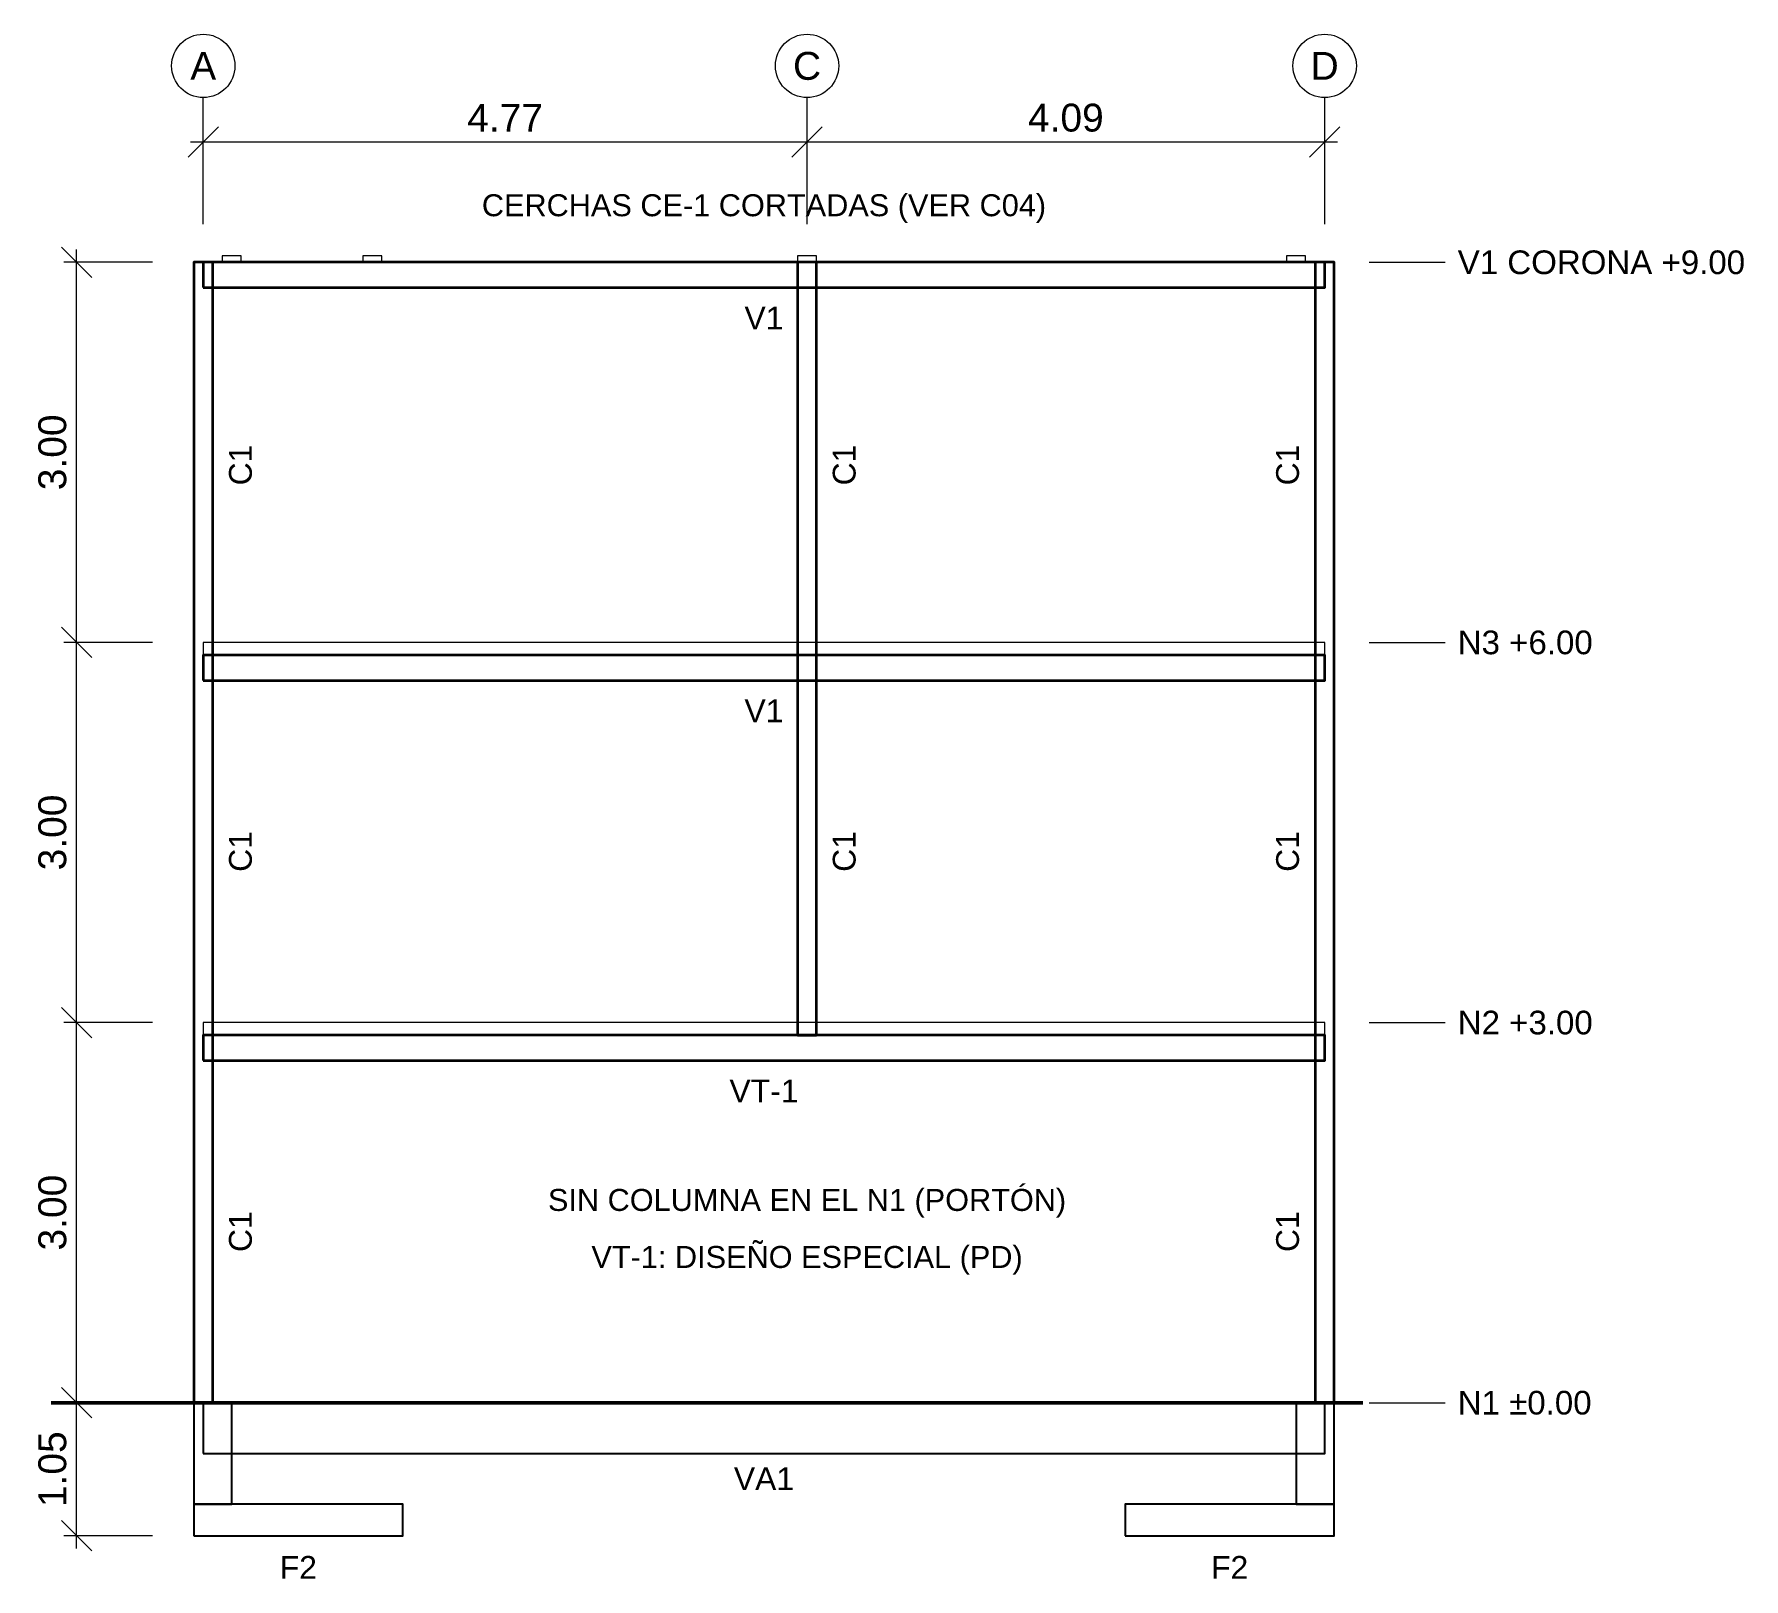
# Model space of a CAD drawing. Header units: metres. Extents: x 0.8 to 72.2, y -17.4 to 10.8.
# Drawn here: x 58.74 to 72.23, y -1.39 to 10.8 of the extents above; entities that cross this region are included whole.
import ezdxf
from ezdxf.enums import TextEntityAlignment as Align

# ---------------------------------------------------------------- set-up
doc = ezdxf.new("R2010")
doc.units = ezdxf.units.M
doc.linetypes.add('DASHDOT', pattern=[3.556, 2.54, -0.508, 0, -0.508])
for name, color, linetype, lineweight in [('E-CIM', 7, 'Continuous', 25), ('E-COL', 7, 'Continuous', 35), ('E-COTA', 7, 'Continuous', 18), ('E-EJE', 8, 'DASHDOT', 13), ('E-LOSA', 8, 'Continuous', 18), ('E-REF', 8, 'Continuous', 18), ('E-TERRENO', 7, 'Continuous', 50), ('E-TXT', 7, 'Continuous', 18), ('E-VIGA', 7, 'Continuous', 35)]:
    doc.layers.add(name, color=color, linetype=linetype, lineweight=lineweight)
doc.styles.add('ARIAL', font='arial.ttf')
doc.dimstyles.new('COTA-100', dxfattribs={"dimtxt": 0.22, "dimasz": 0.12, "dimexe": 0.1, "dimexo": 0.1, "dimgap": 0.08, "dimtad": 1, "dimzin": 0, "dimdsep": 46, "dimtxsty": 'ARIAL', "dimtsz": 0.12, "dimcen": 2.5, "dimdle": 0.1, "dimclrd": 7, "dimclre": 7, "dimclrt": 7, "dimazin": 3, "dimtfac": 1, "dimtmove": 0, "dimatfit": 3, "dimlwd": 18, "dimlwe": 13})

msp = doc.modelspace()

# ---------------------------------------------------------------- texts
at = {"layer": 'E-TXT', "style": 'ARIAL'}
for s, height, p in [('A', 0.22, (60.075, 10.55)), ('C', 0.22, (64.84, 10.55)), ('D', 0.22, (68.925, 10.55)), ('CERCHAS CE-1 CORTADAS (VER C04)', 0.17333, (64.5, 9.45)), ('V1', 0.18, (64.5, 8.56)), ('V1', 0.18, (64.5, 5.46)), ('VT-1', 0.18, (64.5, 2.46)), ('SIN COLUMNA EN EL N1 (PORTÓN)', 0.17333, (64.84, 1.6)), ('VT-1: DISEÑO ESPECIAL (PD)', 0.17333, (64.84, 1.15)), ('VA1', 0.18, (64.5, -0.6)), ('F2', 0.18, (60.825, -1.3)), ('F2', 0.18, (68.175, -1.3))]:
    msp.add_text(s, height=height, dxfattribs=at).set_placement(p, align=Align.MIDDLE_CENTER)
for s, height, p in [('V1 CORONA +9.00', 0.18667, (69.975, 9)), ('N3 +6.00', 0.1867, (69.975, 6)), ('N2 +3.00', 0.1867, (69.975, 3)), ('N1 ±0.00', 0.1867, (69.975, 0))]:
    msp.add_text(s, height=height, dxfattribs=at).set_placement(p, align=Align.MIDDLE_LEFT)
for p in [(60.368, 7.4), (65.133, 7.4), (68.632, 7.4), (60.368, 4.35), (65.133, 4.35), (68.632, 4.35), (60.368, 1.35), (68.632, 1.35)]:
    msp.add_text('C1', height=0.18, rotation=90, dxfattribs=at).set_placement(p, align=Align.MIDDLE_CENTER)

# ---------------------------------------------------------------- dimensions: what is measured, and where the dimension line sits
at = {"layer": 'E-COTA'}
for base, p1, p2, text in [((60.075, 9.95), (60.075, 9.3), (64.84, 9.3), '4.77'), ((64.84, 9.95), (64.84, 9.3), (68.925, 9.3), '4.09')]:
    msp.add_linear_dim(base=base, p1=p1, p2=p2, text=text, dimstyle='COTA-100', dxfattribs=at).render()
for base, p1, p2, text in [((59.075, 6), (59.775, 6), (59.775, 9), '3.00'), ((59.075, 3), (59.775, 3), (59.775, 6), '3.00'), ((59.075, 0), (59.775, 0), (59.775, 3), '3.00'), ((59.075, -1.05), (59.775, -1.05), (59.775, 0), '1.05')]:
    msp.add_linear_dim(base=base, p1=p1, p2=p2, angle=90, text=text, dimstyle='COTA-100', dxfattribs=at).render()

# ---------------------------------------------------------------- linework, layer by layer
at = {"layer": 'E-CIM'}
for points in [[(60, -0.8), (60.3, -0.8), (60.3, 0), (60, 0)], [(60.075, -0.4), (68.925, -0.4), (68.925, 0), (60.075, 0)], [(68.7, -0.8), (69, -0.8), (69, 0), (68.7, 0)], [(60, -1.05), (61.65, -1.05), (61.65, -0.8), (60, -0.8)], [(67.35, -1.05), (69, -1.05), (69, -0.8), (67.35, -0.8)]]:
    msp.add_lwpolyline(points, close=True, dxfattribs=at)
at = {"layer": 'E-COL'}
for points in [[(60, 0), (60.15, 0), (60.15, 9), (60, 9)], [(64.765, 2.9), (64.915, 2.9), (64.915, 9), (64.765, 9)], [(68.85, 0), (69, 0), (69, 9), (68.85, 9)]]:
    msp.add_lwpolyline(points, close=True, dxfattribs=at)
at = {"layer": 'E-EJE'}
for p, q in [((60.075, 9.3), (60.075, 10.3)), ((64.84, 9.3), (64.84, 10.3)), ((68.925, 9.3), (68.925, 10.3))]:
    msp.add_line(p, q, dxfattribs=at)
at = {"layer": 'E-LOSA'}
for points in [[(60.075, 5.9), (68.925, 5.9), (68.925, 6), (60.075, 6)], [(60.075, 2.9), (68.925, 2.9), (68.925, 3), (60.075, 3)]]:
    msp.add_lwpolyline(points, close=True, dxfattribs=at)
at = {"layer": 'E-REF'}
for points in [[(60.225, 9), (60.375, 9), (60.375, 9.05), (60.225, 9.05)], [(61.335, 9), (61.485, 9), (61.485, 9.05), (61.335, 9.05)], [(64.765, 9), (64.915, 9), (64.915, 9.05), (64.765, 9.05)], [(68.625, 9), (68.775, 9), (68.775, 9.05), (68.625, 9.05)]]:
    msp.add_lwpolyline(points, close=True, dxfattribs=at)
at = {"layer": 'E-TERRENO'}
msp.add_line((58.875, 0), (69.225, 0), dxfattribs=at)
at = {"layer": 'E-TXT'}
for p, q in [((69.275, 9), (69.875, 9)), ((69.275, 6), (69.875, 6)), ((69.275, 3), (69.875, 3)), ((69.275, 0), (69.875, 0))]:
    msp.add_line(p, q, dxfattribs=at)
for centre in [(60.075, 10.55), (64.84, 10.55), (68.925, 10.55)]:
    msp.add_circle(centre, 0.25, dxfattribs=at)
at = {"layer": 'E-VIGA'}
for points in [[(60.075, 8.8), (68.925, 8.8), (68.925, 9), (60.075, 9)], [(60.075, 5.7), (68.925, 5.7), (68.925, 5.9), (60.075, 5.9)], [(60.075, 2.7), (68.925, 2.7), (68.925, 2.9), (60.075, 2.9)]]:
    msp.add_lwpolyline(points, close=True, dxfattribs=at)

msp.set_redraw_order([(e.dxf.handle, doc.entitydb.next_handle()) for e in msp.query("TEXT MTEXT ATTDEF DIMENSION ARC_DIMENSION")])  # texts and dimensions are drawn at this point

doc.saveas('drawing.dxf')
